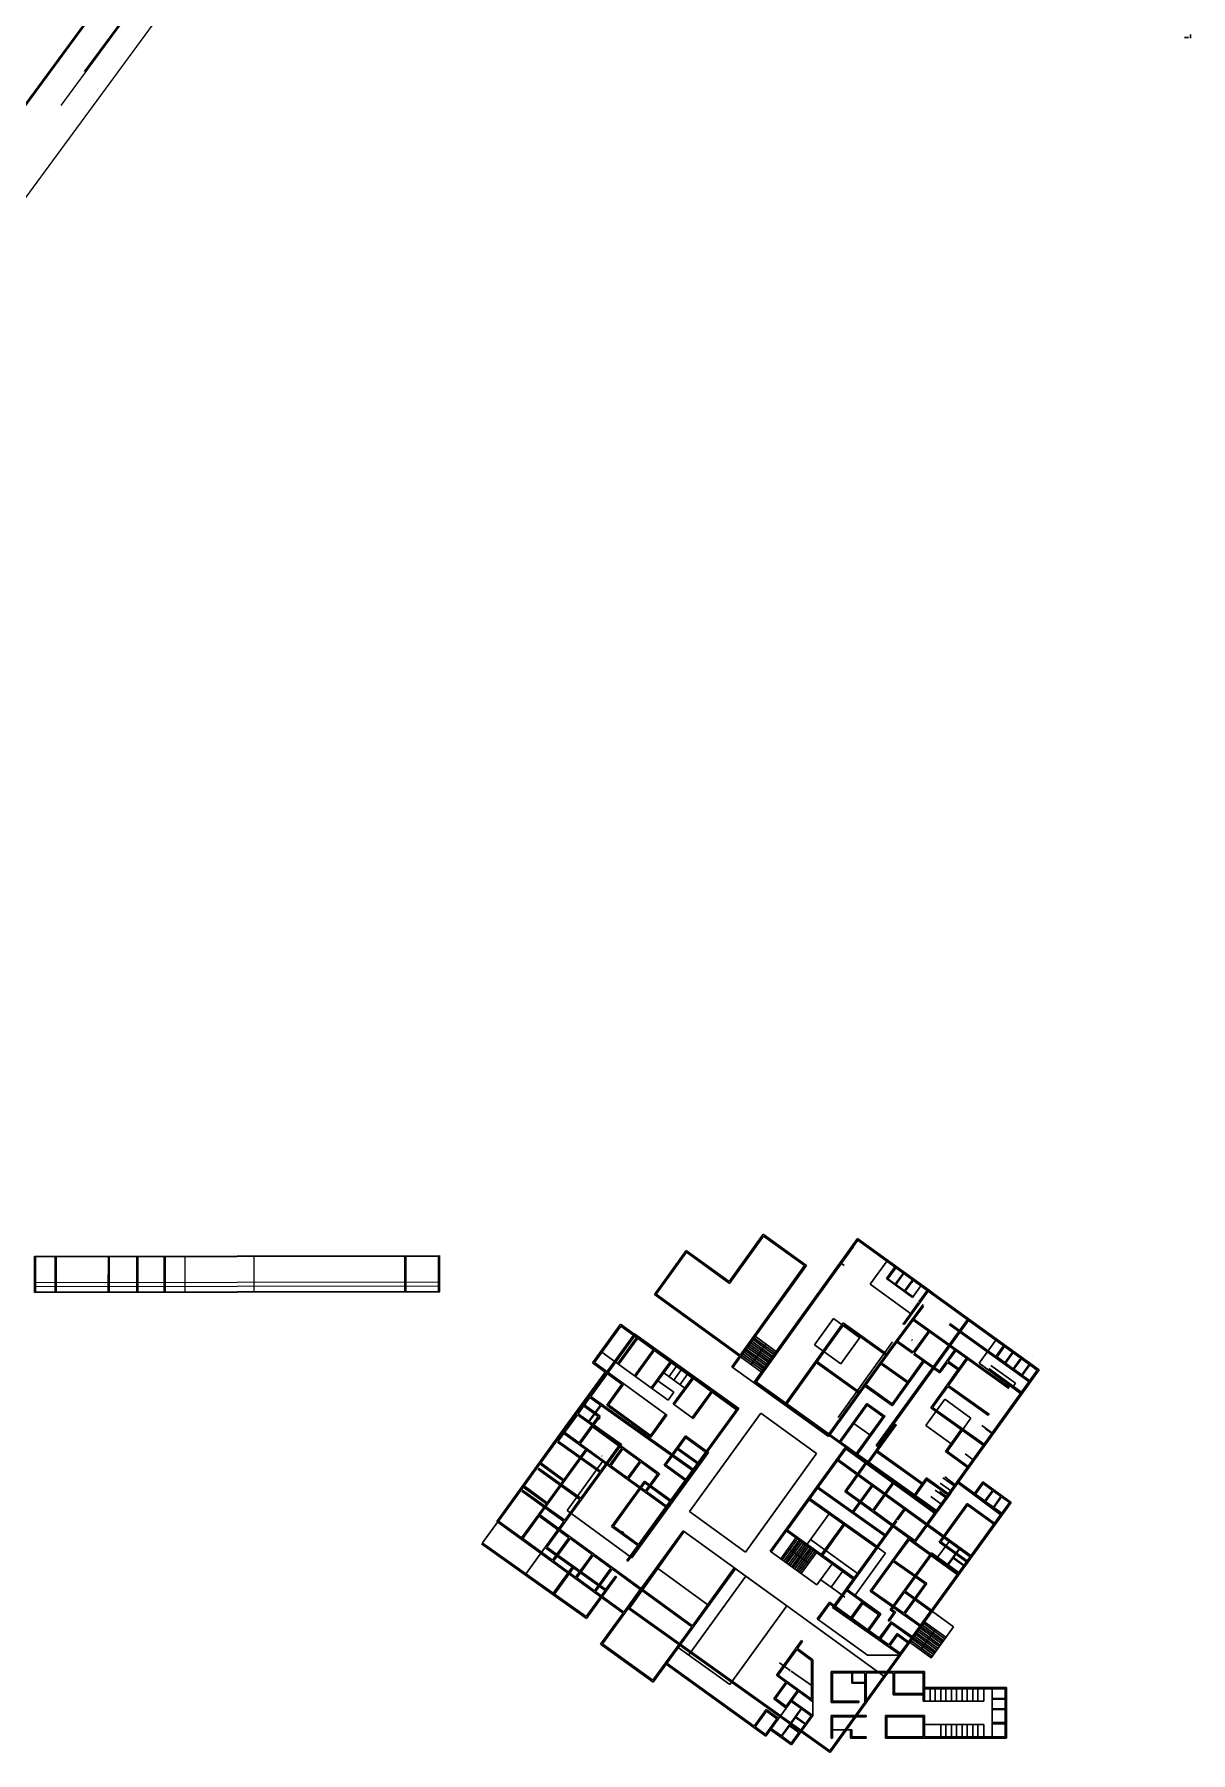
# Model space of a CAD drawing. Header units: metres. Extents: x 141303 to 146299, y 125960 to 127091.
# Drawn here: x 142502 to 142680.3, y 126608.7 to 126873.9 of the extents above; entities that cross this region are included whole.
import ezdxf

# ---------------------------------------------------------------- set-up
doc = ezdxf.new("R2010")
doc.units = ezdxf.units.M
doc.header["$MEASUREMENT"] = 0
doc.layers.add('NVMI_WALL', color=7, linetype='Continuous', lineweight=30)
doc.layers.add('projection lines', color=221, linetype='Continuous')

msp = doc.modelspace()

# ---------------------------------------------------------------- linework, layer by layer
at = {"layer": 'NVMI_WALL'}
for p, q in [((142679.41992, 126873.41907), (142680.01985, 126873.42769)), ((142680.34178, 126873.88662), (142680.34178, 126873.28662)), ((142609.16327, 126681.36926), (142614.41314, 126688.67953)), ((142609.2086, 126681.08952), (142614.45847, 126688.39979)), ((142612.97798, 126665.76618), (142628.96139, 126688.02252)), ((142613.14043, 126665.64952), (142629.12339, 126687.90523)), ((142621.05494, 126683.87042), (142614.41314, 126688.67953)), ((142620.77628, 126683.82526), (142614.45847, 126688.39979)), ((142640.43152, 126679.47044), (142628.84473, 126687.86007)), ((142640.54881, 126679.63243), (142628.96139, 126688.02252)), ((142597.62114, 126679.35483), (142602.52147, 126686.17838)), ((142597.90025, 126679.40062), (142602.56681, 126685.89863)), ((142609.16327, 126681.36926), (142602.52147, 126686.17838)), ((142609.2086, 126681.08952), (142602.56681, 126685.89863)), ((142628.25755, 126686.69957), (142621.86786, 126677.80215)), ((142609.729, 126668.09944), (142621.05494, 126683.87042)), ((142610.85985, 126670.01697), (142620.77628, 126683.82526)), ((142626.27812, 126684.28616), (142626.26425, 126684.29621)), ((142626.8944, 126683.83993), (142626.55374, 126684.0866)), ((142633.52783, 126684.58118), (142630.89415, 126680.94384)), ((142634.74278, 126683.70147), (142633.40454, 126681.85325)), ((142634.88968, 126683.56332), (142633.62518, 126681.81695)), ((142636.09234, 126682.79328), (142634.77998, 126680.9808)), ((142636.17334, 126682.73463), (142634.86097, 126680.92215)), ((142610.85985, 126670.01697), (142597.90025, 126679.40062)), ((142613.2571, 126665.81197), (142624.34017, 126681.24476)), ((142623.40686, 126679.94516), (142623.40181, 126679.94881)), ((142623.46519, 126680.02638), (142623.46046, 126680.02981)), ((142623.46519, 126680.02638), (142623.46046, 126680.02981)), ((142637.13429, 126676.42555), (142630.89415, 126680.94384)), ((142637.45438, 126678.92088), (142633.40454, 126681.85325)), ((142634.77998, 126680.9808), (142633.62518, 126681.81695)), ((142636.21708, 126679.94024), (142634.86097, 126680.92215)), ((142639.87297, 126679.86688), (142636.15188, 126674.72774)), ((142637.49667, 126681.70746), (142636.21708, 126679.94024)), ((142637.57767, 126681.64881), (142636.29808, 126679.88159)), ((142637.51303, 126679.00188), (142636.29808, 126679.88159)), ((142637.4587, 126681.264), (142637.46325, 126681.27032)), ((142638.73901, 126680.68795), (142637.45942, 126678.92072)), ((142639.71098, 126679.98418), (142638.43138, 126678.21695)), ((142656.68795, 126667.69966), (142638.56798, 126680.81977)), ((142656.96661, 126667.74481), (142638.68527, 126680.98176)), ((142610.74318, 126669.85452), (142597.62159, 126679.35546)), ((142621.54023, 126677.34595), (142621.5251, 126677.35691)), ((142621.59857, 126677.42717), (142621.58374, 126677.43791)), ((142622.47354, 126678.64555), (142622.46345, 126678.65286)), ((142622.53188, 126678.72678), (142622.5221, 126678.73386)), ((142633.77241, 126670.69837), (142639.08679, 126677.83481)), ((142633.93282, 126670.57892), (142639.13007, 126677.55807)), ((142638.37274, 126678.13596), (142635.92271, 126674.75227)), ((142588.06904, 126668.81869), (142592.40564, 126674.78929)), ((142588.3484, 126668.86298), (142592.4501, 126674.51018)), ((142592.40564, 126674.78929), (142610.54848, 126661.65263)), ((142592.4501, 126674.51018), (142603.46569, 126666.53414)), ((142592.92748, 126674.16452), (142603.46569, 126666.53414)), ((142615.55163, 126676.49672), (142615.5264, 126676.51499)), ((142615.66893, 126676.65872), (142615.64307, 126676.67744)), ((142617.77692, 126662.48283), (142626.74845, 126674.97537)), ((142617.93936, 126662.36617), (142626.79451, 126674.69664)), ((142622.33019, 126671.58858), (142625.24679, 126675.64984)), ((142629.31243, 126672.70603), (142625.24679, 126675.64984)), ((142633.40633, 126670.21775), (142626.73464, 126674.98524)), ((142633.29005, 126670.05503), (142626.79451, 126674.69664)), ((142631.84977, 126656.05344), (142645.92512, 126675.49269)), ((142632.01176, 126655.93615), (142646.08712, 126675.37539)), ((142652.27776, 126664.84442), (142637.51714, 126675.39214)), ((142652.39456, 126665.00677), (142637.63662, 126675.55258)), ((142655.42445, 126665.91435), (142643.06967, 126674.74289)), ((142655.70397, 126665.96043), (142643.18595, 126674.90561)), ((142571.10626, 126641.0177), (142594.54261, 126673.28473)), ((142587.78244, 126663.63704), (142594.70534, 126673.16844)), ((142591.95104, 126668.71817), (142594.88922, 126672.76344)), ((142592.11286, 126668.60064), (142595.05104, 126672.64591)), ((142610.53645, 126661.60995), (142594.42633, 126673.122)), ((142610.65273, 126661.77267), (142594.54261, 126673.28473)), ((142615.37005, 126669.09705), (142612.13015, 126671.44296)), ((142615.54504, 126669.34072), (142612.31902, 126671.67659)), ((142615.72004, 126669.5844), (142612.49496, 126671.91958)), ((142612.52513, 126668.56427), (142614.80007, 126671.73206)), ((142615.89503, 126669.82807), (142612.6709, 126672.16257)), ((142616.07003, 126670.07175), (142612.84684, 126672.40556)), ((142616.24503, 126670.31543), (142613.02279, 126672.64855)), ((142616.42002, 126670.5591), (142613.19873, 126672.89154)), ((142626.38006, 126668.65619), (142622.33019, 126671.58858)), ((142625.97759, 126660.40684), (142634.34443, 126672.05737)), ((142626.38006, 126668.65619), (142629.29666, 126672.71745)), ((142635.00814, 126672.02291), (142634.91251, 126672.09124)), ((142637.42368, 126670.2968), (142635.00814, 126672.02291)), ((142635.12761, 126672.18335), (142635.02879, 126672.25397)), ((142637.54034, 126670.45925), (142635.12761, 126672.18335)), ((142637.54034, 126670.45925), (142639.99027, 126673.87069)), ((142637.70307, 126670.34297), (142640.153, 126673.75441)), ((142647.69948, 126668.78651), (142650.27372, 126672.34175)), ((142650.2604, 126669.76569), (142651.48867, 126671.46204)), ((142651.5728, 126671.40772), (142655.53206, 126668.52076)), ((142588.06904, 126668.81869), (142590.01088, 126667.40828)), ((142592.87936, 126665.57203), (142588.3484, 126668.86298)), ((142589.52374, 126670.48118), (142599.7184, 126663.07654)), ((142594.54016, 126666.83762), (142597.47834, 126670.88289)), ((142594.70198, 126666.72009), (142597.64016, 126670.76536)), ((142597.12928, 126664.95708), (142600.06746, 126669.00235)), ((142597.12928, 126664.95708), (142600.06746, 126669.00235)), ((142597.2911, 126664.83955), (142600.22928, 126668.88482)), ((142609.57654, 126668.23002), (142610.74318, 126669.85452)), ((142614.14508, 126667.39132), (142610.90518, 126669.73723)), ((142614.32007, 126667.63499), (142611.08743, 126669.97565)), ((142614.49507, 126667.87867), (142611.26337, 126670.21864)), ((142614.67006, 126668.12235), (142611.43931, 126670.46163)), ((142614.84506, 126668.36602), (142611.61525, 126670.70462)), ((142615.02005, 126668.6097), (142611.79119, 126670.94762)), ((142615.19505, 126668.85337), (142611.96714, 126671.19061)), ((142617.77692, 126662.48283), (142622.54857, 126669.12719)), ((142617.93936, 126662.36617), (142622.71129, 126669.01091)), ((142629.10359, 126664.19725), (142622.4319, 126668.96474)), ((142629.22025, 126664.3597), (142622.54857, 126669.12719)), ((142624.43733, 126657.69965), (142633.77037, 126670.69558)), ((142624.59978, 126657.58298), (142633.93282, 126670.57892)), ((142636.92519, 126665.77375), (142632.69436, 126668.79704)), ((142634.16864, 126662.33559), (142639.05092, 126669.13399)), ((142634.33137, 126662.21931), (142639.21365, 126669.01771)), ((142641.65451, 126667.27351), (142637.5864, 126670.18052)), ((142641.77117, 126667.43596), (142637.70307, 126670.34297)), ((142641.49178, 126667.38979), (142644.06353, 126670.97086)), ((142641.65451, 126667.27351), (142642.82114, 126668.89801)), ((142644.61111, 126667.61892), (142642.82114, 126668.89801)), ((142642.9378, 126669.06046), (142644.22598, 126670.8542)), ((142644.72777, 126667.78137), (142642.9378, 126669.06046)), ((142642.97995, 126665.3476), (142646.0132, 126669.57129)), ((142643.94171, 126670.80123), (142644.05838, 126670.96368)), ((142644.10444, 126670.68495), (142644.2211, 126670.8474)), ((142644.56504, 126667.89765), (142645.85047, 126669.68757)), ((142647.69948, 126668.78651), (142654.11105, 126664.11142)), ((142650.2604, 126669.76569), (142654.30046, 126666.81981)), ((142650.48065, 126669.72885), (142651.65067, 126671.34475)), ((142650.48065, 126669.72885), (142652.98549, 126667.90241)), ((142651.69267, 126668.84509), (142652.86562, 126670.46504)), ((142651.77347, 126668.78617), (142652.94642, 126670.40612)), ((142652.98549, 126667.90241), (142654.15844, 126669.52235)), ((142653.06629, 126667.84349), (142654.23924, 126669.46344)), ((142656.01688, 126669.92201), (142656.01982, 126669.92606)), ((142583.30136, 126658.17065), (142590.01088, 126667.40828)), ((142586.6505, 126662.4414), (142590.17652, 126667.296)), ((142592.60382, 126665.53299), (142590.17652, 126667.296)), ((142599.05047, 126667.26183), (142602.29274, 126664.9142)), ((142599.86044, 126666.67535), (142601.03838, 126668.29715)), ((142600.5275, 126662.48887), (142603.46569, 126666.53414)), ((142600.58941, 126666.14753), (142601.76658, 126667.76824)), ((142600.68932, 126662.37133), (142603.62768, 126666.41684)), ((142601.56137, 126665.44376), (142602.7375, 126667.06304)), ((142603.62768, 126666.41684), (142606.38158, 126664.42283)), ((142624.48008, 126657.43883), (142609.57654, 126668.23002)), ((142611.35349, 126666.93281), (142611.35849, 126666.93977)), ((142614.26237, 126667.55331), (142614.26174, 126667.55377)), ((142636.80891, 126665.61103), (142632.57808, 126668.63431)), ((142634.16864, 126662.33559), (142637.99405, 126667.66234)), ((142634.33137, 126662.21931), (142638.1565, 126667.54568)), ((142634.99133, 126666.90984), (142635.108, 126667.07229)), ((142635.15406, 126666.79356), (142635.27072, 126666.95601)), ((142639.65692, 126643.98455), (142656.68795, 126667.69966)), ((142639.81937, 126643.86788), (142656.96706, 126667.74545)), ((142640.25063, 126661.88998), (142644.44838, 126667.7352)), ((142649.1904, 126667.94691), (142654.22771, 126664.27387)), ((142649.54229, 126668.4329), (142653.33994, 126665.66377)), ((142653.06629, 126667.84349), (142654.2783, 126666.95973)), ((142654.2783, 126666.95973), (142655.45126, 126668.57967)), ((142654.30046, 126666.81981), (142655.53225, 126668.52103)), ((142586.78335, 126662.2615), (142587.6649, 126663.47521)), ((142586.78335, 126662.2615), (142587.6649, 126663.47521)), ((142587.61944, 126663.75295), (142587.61781, 126663.75411)), ((142589.29487, 126662.31607), (142587.6649, 126663.47521)), ((142589.29487, 126662.31607), (142587.6649, 126663.47521)), ((142603.59151, 126652.39456), (142587.78244, 126663.63704)), ((142590.25314, 126662.29659), (142592.60382, 126665.53299)), ((142590.5325, 126662.34088), (142592.87936, 126665.57203)), ((142592.87936, 126665.57203), (142599.51398, 126660.75313)), ((142598.16896, 126666.04818), (142600.59887, 126664.28875)), ((142599.7184, 126663.07654), (142600.59887, 126664.28875)), ((142601.40884, 126663.70228), (142601.41303, 126663.69925)), ((142603.44027, 126660.37325), (142606.38158, 126664.42283)), ((142603.60209, 126660.25572), (142606.54357, 126664.30554)), ((142606.54357, 126664.30554), (142610.43119, 126661.49063)), ((142641.01553, 126645.85253), (142613.04344, 126665.84098)), ((142626.18096, 126656.69891), (142613.16034, 126666.00325)), ((142624.59674, 126657.60128), (142613.2571, 126665.81197)), ((142619.21139, 126664.13742), (142619.04867, 126664.2537)), ((142619.21139, 126664.13742), (142619.04867, 126664.2537)), ((142619.32805, 126664.29987), (142619.16533, 126664.41615)), ((142634.36703, 126662.19383), (142630.10054, 126665.2426)), ((142634.48331, 126662.35655), (142630.2172, 126665.40505)), ((142632.01176, 126655.93615), (142638.20939, 126664.4956)), ((142632.5414, 126663.4984), (142632.65807, 126663.66085)), ((142632.80321, 126663.52008), (142632.82079, 126663.54456)), ((142640.53002, 126661.93615), (142642.86329, 126665.18515)), ((142649.17874, 126660.67222), (142642.86329, 126665.18515)), ((142649.29502, 126660.83494), (142642.97995, 126665.3476)), ((142649.10863, 126657.12056), (142655.42445, 126665.91435)), ((142649.27107, 126657.00389), (142655.70397, 126665.96043)), ((142652.98806, 126665.17779), (142653.33994, 126665.66377)), ((142582.78699, 126656.75934), (142585.72549, 126660.80504)), ((142582.78699, 126656.75934), (142585.72549, 126660.80504)), ((142583.58088, 126658.21517), (142586.53297, 126662.27958)), ((142592.24537, 126656.16849), (142585.72549, 126660.80504)), ((142585.84303, 126660.96687), (142586.72458, 126662.18058)), ((142585.84303, 126660.96687), (142586.72458, 126662.18058)), ((142592.5259, 126656.21441), (142585.84303, 126660.96687)), ((142588.96027, 126660.51657), (142586.53297, 126662.27958)), ((142589.22735, 126660.56977), (142586.6505, 126662.4414)), ((142588.43605, 126660.96349), (142586.72458, 126662.18058)), ((142588.49482, 126661.0444), (142586.78335, 126662.2615)), ((142587.473, 126659.80773), (142589.29487, 126662.31607)), ((142587.5545, 126659.74978), (142589.37637, 126662.25811)), ((142603.4756, 126652.23157), (142589.37637, 126662.25811)), ((142597.04959, 126657.36016), (142590.25314, 126662.29659)), ((142597.16712, 126657.52198), (142590.5325, 126662.34088)), ((142593.53017, 126638.19843), (142610.65273, 126661.77267)), ((142595.15749, 126640.77924), (142610.49, 126661.88896)), ((142596.88777, 126657.4777), (142599.35216, 126660.87066)), ((142600.5275, 126662.48887), (142603.60209, 126660.25572)), ((142603.04365, 126645.87379), (142614.05614, 126661.03571)), ((142610.54848, 126661.65263), (142610.43119, 126661.49063)), ((142622.61346, 126654.83963), (142614.05614, 126661.03571)), ((142626.18096, 126656.69891), (142630.3987, 126662.57196)), ((142626.34369, 126656.58263), (142630.56115, 126662.4553)), ((142633.20423, 126660.56659), (142630.39842, 126662.57158)), ((142633.08795, 126660.40387), (142630.44449, 126662.29285)), ((142639.48174, 126659.16967), (142642.39834, 126663.23093)), ((142648.36802, 126656.08942), (142640.25063, 126661.88998)), ((142644.95082, 126658.5313), (142640.25063, 126661.88998)), ((142648.48469, 126656.25186), (142640.53002, 126661.93615)), ((142646.44821, 126660.29855), (142642.39834, 126663.23093)), ((142573.29517, 126644.35127), (142583.30136, 126658.17065)), ((142583.30136, 126658.17065), (142599.66274, 126646.32388)), ((142583.58088, 126658.21517), (142586.01079, 126656.45575)), ((142586.01079, 126656.45575), (142588.96027, 126660.51657)), ((142586.17279, 126656.33846), (142588.05333, 126658.92758)), ((142588.05333, 126658.92758), (142592.58916, 126655.64333)), ((142588.17063, 126659.08958), (142598.37648, 126651.69983)), ((142588.17087, 126659.0894), (142589.22837, 126660.54536)), ((142589.05034, 126660.30453), (142589.24428, 126660.1641)), ((142597.04959, 126657.36016), (142599.51398, 126660.75313)), ((142621.67266, 126659.70122), (142621.68083, 126659.7126)), ((142622.89103, 126658.82624), (142622.8958, 126658.83289)), ((142622.97225, 126658.76791), (142622.97679, 126658.77424)), ((142631.05305, 126657.55621), (142628.40288, 126659.44998)), ((142628.66101, 126654.66641), (142632.99789, 126660.70535)), ((142628.82346, 126654.54974), (142633.16034, 126660.58869)), ((142630.44795, 126653.38311), (142634.78483, 126659.42206)), ((142630.6104, 126653.26645), (142634.94728, 126659.3054)), ((142643.53162, 126656.23728), (142639.48174, 126659.16967)), ((142640.98427, 126645.48866), (142650.49606, 126658.73349)), ((142642.5007, 126655.11999), (142645.06749, 126658.69374)), ((142642.66342, 126655.00371), (142645.23021, 126658.57746)), ((142643.53162, 126656.23728), (142646.44821, 126660.29855)), ((142648.15385, 126659.14987), (142649.75226, 126657.98436)), ((142649.73542, 126657.91838), (142648.65494, 126658.70073)), ((142580.08061, 126653.3815), (142583.46335, 126658.05335)), ((142581.00699, 126640.35524), (142592.5259, 126656.21441)), ((142589.18933, 126651.96096), (142582.66945, 126656.59751)), ((142589.30687, 126652.12279), (142582.78699, 126656.75934)), ((142584.37176, 126657.3956), (142584.40006, 126657.43455)), ((142586.17279, 126656.33846), (142590.70862, 126653.05421)), ((142589.30687, 126652.12279), (142592.24537, 126656.16849)), ((142590.70862, 126653.05421), (142592.58934, 126655.64357)), ((142590.87061, 126652.93691), (142592.75116, 126655.52604)), ((142592.75116, 126655.52604), (142595.34306, 126653.64932)), ((142599.096, 126653.03078), (142602.38695, 126657.56175)), ((142599.37552, 126653.07531), (142601.66744, 126656.2308)), ((142601.13494, 126655.50521), (142604.37279, 126653.16079)), ((142601.25224, 126655.66721), (142604.49008, 126653.32279)), ((142601.66744, 126656.2308), (142602.54895, 126657.44445)), ((142602.26942, 126657.39993), (142605.66303, 126654.94272)), ((142602.38695, 126657.56175), (142605.95082, 126654.98126)), ((142619.6409, 126645.51004), (142627.08911, 126655.79664)), ((142619.80289, 126645.39274), (142627.13381, 126655.51735)), ((142624.10939, 126657.95127), (142624.11076, 126657.95317)), ((142624.48008, 126657.43883), (142624.59674, 126657.60128)), ((142626.06182, 126656.53302), (142626.0643, 126656.53646)), ((142626.22427, 126656.41635), (142626.22702, 126656.42018)), ((142627.15731, 126656.00123), (142626.34369, 126656.58263)), ((142626.87407, 126655.9497), (142626.87792, 126655.95506)), ((142640.82166, 126645.6064), (142626.97181, 126655.63464)), ((142627.02849, 126655.84047), (142627.03181, 126655.84509)), ((142627.03652, 126655.83304), (142627.04064, 126655.83878)), ((142627.03652, 126655.83304), (142627.04064, 126655.83878)), ((142640.93832, 126645.76885), (142627.08911, 126655.79664)), ((142631.22541, 126653.09422), (142627.15731, 126656.00123)), ((142627.19897, 126655.71637), (142627.20337, 126655.7225)), ((142630.1139, 126656.34664), (142630.11007, 126656.34938)), ((142630.23057, 126656.50909), (142630.22635, 126656.51211)), ((142632.01176, 126655.93615), (142631.84977, 126656.05344)), ((142632.48719, 126655.87981), (142632.48143, 126655.88392)), ((142632.60385, 126656.04226), (142632.59771, 126656.04664)), ((142639.82247, 126643.84858), (142649.38774, 126657.16633)), ((142641.13221, 126646.01497), (142649.2253, 126657.283)), ((142577.50012, 126649.81764), (142579.96331, 126653.21951)), ((142579.9438, 126645.34348), (142587.20535, 126655.34115)), ((142583.53364, 126650.62629), (142579.96331, 126653.21951)), ((142583.65118, 126650.78811), (142580.08061, 126653.3815)), ((142583.65118, 126650.78811), (142587.04353, 126655.45868)), ((142584.13411, 126646.00777), (142589.63266, 126653.57814)), ((142587.93367, 126654.81242), (142587.9601, 126654.8488)), ((142589.48354, 126654.43098), (142589.50997, 126654.46736)), ((142590.87061, 126652.93691), (142593.46251, 126651.06019)), ((142593.46251, 126651.06019), (142595.34323, 126653.64956)), ((142593.62451, 126650.9429), (142595.50505, 126653.53202)), ((142594.14953, 126638.73332), (142605.95082, 126654.98126)), ((142595.50505, 126653.53202), (142598.09696, 126651.65531)), ((142599.096, 126653.03078), (142602.49607, 126650.56889)), ((142599.37552, 126653.07531), (142602.61337, 126650.73089)), ((142599.61828, 126646.60299), (142605.78883, 126655.09856)), ((142611.68251, 126639.61867), (142622.61346, 126654.83963)), ((142617.80771, 126642.95575), (142625.80382, 126653.99905)), ((142617.96971, 126642.83846), (142625.96581, 126653.88175)), ((142625.84548, 126653.73806), (142625.68348, 126653.85535)), ((142625.68652, 126653.83705), (142646.31483, 126638.90074)), ((142625.96277, 126653.90005), (142625.80078, 126654.01735)), ((142625.80382, 126653.99905), (142646.43212, 126639.06273)), ((142626.97, 126648.97306), (142630.13505, 126653.34425)), ((142627.13199, 126648.85576), (142630.29704, 126653.22695)), ((142628.66101, 126654.66641), (142628.78455, 126654.83843)), ((142628.82346, 126654.54974), (142628.94727, 126654.72215)), ((142638.05982, 126648.21045), (142628.94727, 126654.72215)), ((142641.13221, 126646.01497), (142630.73724, 126653.44306)), ((142638.88172, 126650.08129), (142631.90387, 126655.06756)), ((142638.9984, 126650.24373), (142632.02053, 126655.23001)), ((142636.08863, 126652.323), (142632.02053, 126655.23001)), ((142645.92614, 126652.67222), (142642.5007, 126655.11999)), ((142646.04242, 126652.83494), (142642.61737, 126655.28244)), ((142646.80305, 126653.86854), (142645.56419, 126654.76556)), ((142586.13329, 126647.75342), (142579.61341, 126652.38998)), ((142586.25083, 126647.91525), (142579.73095, 126652.5518)), ((142581.06543, 126647.22806), (142583.53364, 126650.62629)), ((142586.25083, 126647.91525), (142589.18933, 126651.96096)), ((142591.4995, 126652.23463), (142591.52014, 126652.26305)), ((142591.4995, 126652.23463), (142591.52014, 126652.26305)), ((142593.47898, 126646.97646), (142596.09859, 126650.58312)), ((142593.62451, 126650.9429), (142596.21641, 126649.06618)), ((142593.6408, 126646.85893), (142596.26003, 126650.46506)), ((142596.09859, 126650.58312), (142600.17019, 126647.60579)), ((142596.14634, 126650.30043), (142600.05214, 126647.44435)), ((142596.21641, 126649.06618), (142598.09696, 126651.65531)), ((142596.3784, 126648.94889), (142598.37648, 126651.69983)), ((142623.96876, 126651.14616), (142623.80677, 126651.26345)), ((142624.39628, 126652.05512), (142624.55828, 126651.93783)), ((142624.51358, 126652.21712), (142624.67557, 126652.09982)), ((142629.00871, 126651.44766), (142628.84672, 126651.56496)), ((142629.126, 126651.60965), (142628.96401, 126651.72695)), ((142631.29913, 126646.08539), (142634.34688, 126650.29459)), ((142633.53188, 126650.8847), (142633.64855, 126651.04715)), ((142633.53188, 126650.8847), (142633.64855, 126651.04715)), ((142634.67163, 126650.34988), (142634.68867, 126650.37361)), ((142638.05982, 126648.21045), (142634.80534, 126650.53606)), ((142634.83408, 126650.23321), (142634.8514, 126650.25733)), ((142637.72091, 126648.46508), (142639.58176, 126651.05595)), ((142637.76105, 126648.17813), (142639.74448, 126650.93967)), ((142637.88335, 126648.34841), (142639.74448, 126650.93967)), ((142638.9984, 126650.24373), (142639.58176, 126651.05595)), ((142642.8764, 126648.45583), (142639.46508, 126650.8935)), ((142639.58104, 126643.94603), (142644.372, 126650.56409)), ((142642.99268, 126648.61855), (142639.58176, 126651.05595)), ((142641.70756, 126650.23656), (142643.27137, 126649.09628)), ((142643.87069, 126649.8187), (142642.13769, 126651.07351)), ((142643.87069, 126649.8187), (142642.13769, 126651.07351)), ((142642.41079, 126651.20892), (142643.97837, 126650.06589)), ((142644.25246, 126650.40374), (142651.15265, 126645.25945)), ((142644.372, 126650.56409), (142651.27219, 126645.4198)), ((142651.14648, 126645.54164), (142644.48581, 126650.36443)), ((142648.61323, 126647.49935), (142644.54414, 126650.44565)), ((142646.93464, 126648.5913), (142648.28353, 126650.45423)), ((142652.65736, 126647.28727), (142648.28353, 126650.45423)), ((142573.57429, 126644.39573), (142577.38283, 126649.65564)), ((142583.66495, 126644.35503), (142577.14508, 126648.99158)), ((142583.78249, 126644.51686), (142577.26262, 126649.15341)), ((142580.9479, 126647.06624), (142577.38283, 126649.65564)), ((142581.06543, 126647.22806), (142577.50012, 126649.81764)), ((142583.78249, 126644.51686), (142586.13329, 126647.75342)), ((142595.22536, 126649.53685), (142595.242, 126649.55977)), ((142596.3784, 126648.94889), (142599.61852, 126646.60282)), ((142631.79988, 126640.3699), (142621.48969, 126647.69986)), ((142631.91576, 126640.53291), (142621.60699, 126647.86186)), ((142633.07463, 126642.16295), (142622.77998, 126649.48186)), ((142633.19052, 126642.32595), (142622.89587, 126649.64486)), ((142637.81923, 126641.11747), (142626.97, 126648.97306)), ((142631.29913, 126646.08539), (142627.24929, 126649.01775)), ((142628.07781, 126645.7154), (142631.11331, 126649.90768)), ((142628.24082, 126645.59951), (142631.27531, 126649.79039)), ((142631.11331, 126649.90768), (142631.23061, 126650.06968)), ((142631.27531, 126649.79039), (142631.3926, 126649.95238)), ((142631.46113, 126645.96809), (142634.50888, 126650.17729)), ((142633.22055, 126648.398), (142633.05855, 126648.51529)), ((142633.33784, 126648.55999), (142633.17585, 126648.67729)), ((142637.58176, 126647.95231), (142637.69842, 126648.11476)), ((142637.58176, 126647.95231), (142637.69842, 126648.11476)), ((142637.72091, 126648.46508), (142638.88172, 126650.08129)), ((142637.81923, 126641.11747), (142643.33016, 126648.72853)), ((142637.92061, 126648.01661), (142637.94316, 126648.048)), ((142638.08306, 126647.89995), (142638.10588, 126647.93172)), ((142641.13221, 126646.01497), (142638.22254, 126648.09417)), ((142640.24393, 126648.20977), (142641.80081, 126647.07454)), ((142640.94716, 126649.18213), (142642.50782, 126648.04415)), ((142641.13221, 126646.01497), (142642.29893, 126647.6394)), ((142642.69774, 126648.19876), (142641.62334, 126648.9767)), ((142646.93464, 126648.5913), (142647.05031, 126648.75105)), ((142651.14648, 126645.54164), (142646.93464, 126648.5913)), ((142647.15529, 126648.555), (142648.32823, 126650.17494)), ((142647.86787, 126647.8796), (142647.78745, 126647.7683)), ((142649.78617, 126649.11929), (142648.32823, 126650.17494)), ((142648.61323, 126647.49935), (142649.78617, 126649.11929)), ((142648.69423, 126647.4407), (142649.86717, 126649.06064)), ((142651.08212, 126648.18093), (142649.86717, 126649.06064)), ((142649.90918, 126646.56099), (142651.08212, 126648.18093)), ((142649.99018, 126646.50235), (142651.16312, 126648.12228)), ((142652.37807, 126647.24257), (142651.16312, 126648.12228)), ((142577.13159, 126641.81197), (142580.9479, 126647.06624)), ((142577.29341, 126641.69444), (142579.9438, 126645.34348)), ((142579.82627, 126645.18166), (142580.8781, 126644.41769)), ((142579.82627, 126645.18166), (142584.43814, 126641.83194)), ((142579.9438, 126645.34348), (142595.55944, 126634.00145)), ((142584.13411, 126646.00777), (142594.14953, 126638.73332)), ((142591.00915, 126643.57601), (142593.47898, 126646.97646)), ((142591.29012, 126643.62253), (142593.6408, 126646.85893)), ((142598.14125, 126647.42555), (142598.15477, 126647.44416)), ((142598.43226, 126644.86284), (142598.39166, 126644.89171)), ((142598.43226, 126644.86284), (142598.39166, 126644.89171)), ((142598.54817, 126645.02583), (142598.5092, 126645.05354)), ((142598.54817, 126645.02583), (142598.5092, 126645.05354)), ((142611.68251, 126639.61867), (142603.04365, 126645.87379)), ((142619.80289, 126645.39274), (142619.6409, 126645.51004)), ((142621.18, 126640.81523), (142624.69884, 126645.67505)), ((142651.11008, 126645.53693), (142624.66294, 126608.93462)), ((142633.28451, 126639.45843), (142624.69884, 126645.67505)), ((142651.27219, 126645.4198), (142624.70851, 126608.65619)), ((142628.43917, 126635.64279), (142636.25241, 126646.43355)), ((142634.701, 126643.6222), (142631.46113, 126645.96809)), ((142635.12417, 126644.53432), (142636.41441, 126646.31625)), ((142635.58937, 126623.71494), (142652.65736, 126647.28727)), ((142639.66047, 126643.96587), (142641.01553, 126645.85253)), ((142641.53746, 126641.13734), (142645.70142, 126646.88812)), ((142641.53746, 126641.13734), (142644.58712, 126645.34918)), ((142641.53746, 126641.13734), (142644.58712, 126645.34918)), ((142641.81675, 126641.18204), (142645.92206, 126646.85182)), ((142645.70142, 126646.88812), (142645.88226, 126647.13786)), ((142645.70142, 126646.88812), (142645.88226, 126647.13786)), ((142650.0892, 126644.08145), (142645.87736, 126647.13111)), ((142649.97191, 126643.91945), (142645.92206, 126646.85182)), ((142649.90918, 126646.56099), (142648.69423, 126647.4407)), ((142649.48897, 126646.70826), (142649.39107, 126646.57276)), ((142651.20513, 126645.62264), (142649.99018, 126646.50235)), ((142650.0892, 126644.08145), (142651.14648, 126645.54164)), ((142651.20513, 126645.62264), (142652.37807, 126647.24257)), ((142573.29517, 126644.35127), (142592.79151, 126630.19059)), ((142573.57429, 126644.39573), (142578.34524, 126640.93047)), ((142577.81267, 126636.29764), (142583.66495, 126644.35503)), ((142582.47624, 126642.37809), (142582.45584, 126642.3926)), ((142583.35779, 126643.5918), (142583.32515, 126643.61502)), ((142591.00915, 126643.57601), (142595.03995, 126640.61742)), ((142591.28413, 126643.62226), (142595.16421, 126640.77431)), ((142592.58468, 126642.68225), (142592.70222, 126642.84407)), ((142592.7465, 126642.56472), (142592.86404, 126642.72654)), ((142602.0301, 126642.88773), (142593.64279, 126631.11038)), ((142602.19301, 126642.77171), (142593.8057, 126630.99436)), ((142595.55944, 126634.00145), (142602.02706, 126642.90603)), ((142595.72126, 126633.88392), (142602.18906, 126642.78874)), ((142618.03224, 126631.31718), (142602.02706, 126642.90603)), ((142602.0301, 126642.88773), (142618.03528, 126631.29888)), ((142615.47649, 126639.75863), (142617.93967, 126643.16049)), ((142615.47694, 126639.75926), (142617.94013, 126643.16113)), ((142615.63893, 126639.64196), (142618.62995, 126643.7728)), ((142628.32187, 126635.48079), (142617.71417, 126643.02226)), ((142617.82283, 126642.99913), (142618.46795, 126643.8901)), ((142628.2714, 126635.43365), (142617.82283, 126642.99913)), ((142628.43917, 126635.64279), (142617.83006, 126643.18526)), ((142628.55069, 126635.47835), (142617.94013, 126643.16113)), ((142618.62995, 126643.7728), (142618.46795, 126643.8901)), ((142623.41736, 126639.27892), (142626.90482, 126644.0954)), ((142623.57935, 126639.16163), (142627.06783, 126643.97951)), ((142625.38368, 126631.08189), (142635.00687, 126644.37232)), ((142637.79092, 126641.38489), (142634.701, 126643.6222)), ((142637.79092, 126641.38489), (142639.54087, 126643.82165)), ((142639.65817, 126643.98364), (142639.65692, 126643.98455)), ((142639.73506, 126644.15879), (142639.93914, 126644.01102)), ((142645.86659, 126638.24967), (142649.97191, 126643.91945)), ((142645.86659, 126638.24967), (142649.97191, 126643.91945)), ((142587.12424, 126629.37879), (142570.92814, 126640.8965)), ((142587.07878, 126629.65653), (142571.04405, 126641.05949)), ((142577.29341, 126641.69444), (142581.90528, 126638.34472)), ((142590.01728, 126633.70224), (142580.88945, 126640.19341)), ((142590.29782, 126633.74815), (142581.00699, 126640.35524)), ((142581.90528, 126638.34472), (142584.43814, 126641.83194)), ((142582.0671, 126638.22719), (142584.59996, 126641.71441)), ((142584.59996, 126641.71441), (142587.99818, 126639.24619)), ((142593.36717, 126638.31434), (142595.03995, 126640.61742)), ((142622.68566, 126634.53965), (142615.47694, 126639.75926)), ((142617.09688, 126638.58631), (142619.44277, 126641.82619)), ((142617.33987, 126638.41037), (142619.68576, 126641.65025)), ((142617.58286, 126638.23443), (142619.92875, 126641.4743)), ((142617.82585, 126638.05849), (142620.17174, 126641.29836)), ((142617.82585, 126638.05849), (142620.17174, 126641.29836)), ((142618.06884, 126637.88254), (142620.41473, 126641.12242)), ((142618.06884, 126637.88254), (142620.41473, 126641.12242)), ((142621.4287, 126637.919), (142618.26982, 126640.20625)), ((142618.31183, 126637.7066), (142620.65772, 126640.94648)), ((142618.31183, 126637.7066), (142620.65772, 126640.94648)), ((142618.55482, 126637.53066), (142620.90071, 126640.77054)), ((142618.79781, 126637.35472), (142621.1437, 126640.59459)), ((142619.0408, 126637.17878), (142621.38669, 126640.41865)), ((142619.28379, 126637.00284), (142621.62968, 126640.24271)), ((142619.52678, 126636.82689), (142621.87268, 126640.06677)), ((142619.76977, 126636.65095), (142622.11567, 126639.89083)), ((142620.01276, 126636.47501), (142622.35866, 126639.71488)), ((142629.07851, 126636.20732), (142621.70783, 126641.54421)), ((142630.88957, 126633.57066), (142636.8503, 126641.80294)), ((142634.57252, 126638.3161), (142636.895, 126641.52365)), ((142636.8503, 126641.80294), (142642.73992, 126637.53845)), ((142636.895, 126641.52365), (142644.32082, 126636.14685)), ((142643.07511, 126641.24652), (142641.20098, 126638.65275)), ((142645.7493, 126638.08768), (142641.53746, 126641.13734)), ((142645.86659, 126638.24967), (142641.81675, 126641.18204)), ((142644.61405, 126640.13222), (142642.73992, 126637.53845)), ((142644.69505, 126640.07357), (142642.82091, 126637.4798)), ((142645.86659, 126638.24967), (142648.68167, 126642.13752)), ((142645.86659, 126638.24967), (142648.68167, 126642.13752)), ((142582.01355, 126633.25862), (142584.95205, 126637.30433)), ((142582.0671, 126638.22719), (142585.46532, 126635.75897)), ((142582.17655, 126633.14271), (142585.11505, 126637.18842)), ((142585.46532, 126635.75897), (142587.99818, 126639.24619)), ((142585.62714, 126635.64144), (142588.16, 126639.12866)), ((142588.16, 126639.12866), (142590.91094, 126637.13058)), ((142588.37809, 126633.64336), (142590.91094, 126637.13058)), ((142588.53991, 126633.52582), (142591.07276, 126637.01305)), ((142591.07276, 126637.01305), (142595.44191, 126633.83963)), ((142593.53017, 126638.19843), (142593.36717, 126638.31434)), ((142597.40838, 126619.54446), (142610.12021, 126637.04603)), ((142598.07159, 126637.11984), (142605.83242, 126631.48296)), ((142606.49179, 126632.39077), (142609.93255, 126637.18191)), ((142618.03224, 126631.31718), (142609.93255, 126637.18191)), ((142618.03224, 126631.31718), (142609.93255, 126637.18191)), ((142618.03224, 126631.31718), (142609.93255, 126637.18191)), ((142620.25575, 126636.29907), (142622.60165, 126639.53894)), ((142622.68566, 126634.53965), (142625.03155, 126637.77952)), ((142628.59272, 126632.97868), (142633.28451, 126639.45843)), ((142631.1706, 126633.61777), (142634.45521, 126638.15409)), ((142633.97196, 126630.68874), (142640.36452, 126639.5174)), ((142633.97196, 126630.68874), (142640.36452, 126639.5174)), ((142633.97196, 126630.68874), (142640.36452, 126639.5174)), ((142639.367, 126634.70703), (142634.45521, 126638.15409)), ((142639.64803, 126634.75414), (142634.57252, 126638.3161)), ((142636.3039, 126633.56833), (142640.40922, 126639.23811)), ((142644.57635, 126636.46774), (142640.36452, 126639.5174)), ((142644.45906, 126636.30575), (142640.40922, 126639.23811)), ((142642.62278, 126637.37634), (142642.62272, 126637.37626)), ((142642.82091, 126637.4798), (142644.43811, 126636.30884)), ((142643.69941, 126638.69563), (142645.31782, 126637.52379)), ((142643.75798, 126638.77669), (142645.37647, 126637.60479)), ((142644.57635, 126636.46774), (142645.7493, 126638.08768)), ((142644.57635, 126636.46774), (142645.7493, 126638.08768)), ((142644.57635, 126636.46774), (142645.7493, 126638.08768)), ((142646.54925, 126639.22484), (142646.54942, 126639.22473)), ((142585.62714, 126635.64144), (142588.37809, 126633.64336)), ((142587.12424, 126629.37879), (142591.76707, 126635.77101)), ((142590.13482, 126633.86407), (142591.60407, 126635.88692)), ((142591.76707, 126635.77101), (142591.60407, 126635.88692)), ((142602.92509, 126623.73656), (142611.73841, 126635.87069)), ((142608.18259, 126634.74515), (142608.17313, 126634.752)), ((142626.51198, 126633.00374), (142623.27213, 126635.34962)), ((142624.89204, 126634.17669), (142626.65146, 126636.6066)), ((142625.10265, 126631.03478), (142628.32187, 126635.48079)), ((142625.33903, 126631.38381), (142628.2714, 126635.43365)), ((142627.37774, 126633.85841), (142628.55069, 126635.47835)), ((142636.08239, 126630.17071), (142639.367, 126634.70703)), ((142636.24612, 126630.05581), (142639.64803, 126634.75414)), ((142640.35375, 126630.63597), (142644.45906, 126636.30575)), ((142640.35375, 126630.63597), (142644.45906, 126636.30575)), ((142640.35375, 126630.63597), (142644.45906, 126636.30575)), ((142587.07878, 126629.65653), (142590.01728, 126633.70224)), ((142588.53991, 126633.52582), (142592.90905, 126630.35241)), ((142589.60327, 126625.4607), (142595.60373, 126633.7221)), ((142592.90905, 126630.35241), (142595.44191, 126633.83963)), ((142595.60373, 126633.7221), (142603.36455, 126628.08521)), ((142595.72126, 126633.88392), (142603.48209, 126628.24703)), ((142603.48209, 126628.24703), (142606.49179, 126632.39077)), ((142608.77873, 126633.05635), (142608.77394, 126633.05982)), ((142622.7502, 126629.30753), (142624.62691, 126631.89943)), ((142622.91219, 126629.19024), (142624.67161, 126631.62015)), ((142625.33903, 126631.38381), (142624.62691, 126631.89943)), ((142635.58937, 126623.71494), (142624.67161, 126631.62015)), ((142625.50103, 126631.26651), (142627.26045, 126633.69642)), ((142626.9746, 126632.66877), (142625.79986, 126633.51937)), ((142627.1433, 126633.51206), (142627.10703, 126633.53751)), ((142627.2606, 126633.67407), (142627.22192, 126633.70122)), ((142629.69038, 126631.93698), (142627.26045, 126633.69642)), ((142632.56157, 126630.10496), (142627.37774, 126633.85841)), ((142627.83958, 126629.35836), (142629.7165, 126631.95054)), ((142627.93096, 126629.50707), (142629.69038, 126631.93698)), ((142628.0033, 126629.24346), (142629.76291, 126631.67363)), ((142628.09296, 126629.38978), (142629.85238, 126631.81968)), ((142632.49984, 126629.99721), (142629.7165, 126631.95054)), ((142632.38253, 126629.8352), (142629.76291, 126631.67363)), ((142632.44427, 126629.94297), (142629.85238, 126631.81968)), ((142638.56946, 126628.18096), (142630.88957, 126633.57066)), ((142636.08239, 126630.17071), (142631.1706, 126633.61777)), ((142634.25125, 126630.73344), (142636.18661, 126633.40634)), ((142640.23645, 126630.47397), (142636.18661, 126633.40634)), ((142640.35375, 126630.63597), (142636.3039, 126633.56833)), ((142589.32391, 126625.41641), (142592.79151, 126630.19059)), ((142624.70851, 126608.65619), (142593.52648, 126630.94768)), ((142624.66294, 126608.93462), (142593.64279, 126631.11038)), ((142605.22871, 126630.68551), (142605.24475, 126630.67385)), ((142609.23514, 126619.16765), (142618.03224, 126631.31718)), ((142618.03528, 126631.29888), (142632.99547, 126620.46667)), ((142630.47404, 126623.71494), (142622.7502, 126629.30753)), ((142635.57028, 126623.68867), (142625.10265, 126631.03478)), ((142627.83958, 126629.35836), (142625.38368, 126631.08189)), ((142627.93096, 126629.50707), (142625.50103, 126631.26651)), ((142630.4592, 126627.51993), (142628.0033, 126629.24346)), ((142630.52286, 126627.63036), (142628.09296, 126629.38978)), ((142630.4592, 126627.51993), (142632.21881, 126629.9501)), ((142630.52286, 126627.63036), (142632.28228, 126630.06026)), ((142630.62292, 126627.40503), (142632.49984, 126629.99721)), ((142630.68486, 126627.51306), (142632.56157, 126630.10496)), ((142633.65923, 126629.06326), (142634.53894, 126630.27821)), ((142633.82122, 126628.94597), (142633.65923, 126629.06326)), ((142633.82122, 126628.94597), (142634.81215, 126630.31452)), ((142634.53894, 126630.27821), (142633.97196, 126630.68874)), ((142634.8511, 126630.29911), (142634.25125, 126630.73344)), ((142634.25441, 126629.0102), (142634.25199, 126629.0119)), ((142638.68435, 126628.34467), (142636.24612, 126630.05581)), ((142636.83491, 126625.77616), (142640.23645, 126630.47397)), ((142636.83491, 126625.77616), (142640.23645, 126630.47397)), ((142636.83491, 126625.77616), (142640.23645, 126630.47397)), ((142643.76253, 126628.09222), (142640.52266, 126630.43811)), ((142597.36409, 126619.82382), (142603.36455, 126628.08521)), ((142633.76274, 126625.28447), (142630.68486, 126627.51306)), ((142632.26019, 126626.25601), (142634.1371, 126628.84819)), ((142632.42391, 126626.14111), (142634.18352, 126628.57128)), ((142633.76274, 126625.28447), (142635.05298, 126627.0664)), ((142633.92473, 126625.16717), (142635.09768, 126626.78711)), ((142634.30083, 126628.73329), (142634.1371, 126628.84819)), ((142637.28087, 126626.39758), (142634.18352, 126628.57128)), ((142637.39801, 126626.55971), (142634.30083, 126628.73329)), ((142636.83491, 126625.77616), (142635.05298, 126627.0664)), ((142636.71761, 126625.61416), (142635.09768, 126626.78711)), ((142640.83017, 126624.04238), (142637.59029, 126626.38827)), ((142641.00611, 126624.28537), (142637.76623, 126626.63126)), ((142641.18205, 126624.52836), (142637.94217, 126626.87425)), ((142641.35799, 126624.77135), (142638.11812, 126627.11724)), ((142641.53393, 126625.01434), (142638.29406, 126627.36023)), ((142641.70988, 126625.25733), (142638.47, 126627.60322)), ((142641.88582, 126625.50032), (142638.64594, 126627.84622)), ((142638.6824, 126624.48635), (142640.96965, 126627.64523)), ((142642.06176, 126625.74331), (142638.82188, 126628.08921)), ((142642.2377, 126625.9863), (142638.99783, 126628.3322)), ((142642.41364, 126626.22929), (142639.17377, 126628.57519)), ((142642.58958, 126626.47228), (142639.34971, 126628.81818)), ((142640.30234, 126623.31341), (142643.76253, 126628.09222)), ((142589.32391, 126625.41641), (142597.40838, 126619.54446)), ((142589.60327, 126625.4607), (142597.36409, 126619.82382)), ((142600.94158, 126624.76463), (142600.94888, 126624.75933)), ((142601.14316, 126625.0268), (142601.13545, 126625.03238)), ((142609.23514, 126619.16765), (142601.30515, 126624.90951)), ((142616.44123, 126620.59432), (142620.32266, 126625.95491)), ((142616.72052, 126620.63902), (142619.58267, 126624.59189)), ((142621.867, 126622.87508), (142619.58267, 126624.59189)), ((142619.69998, 126624.75391), (142620.48466, 126625.83761)), ((142622.067, 126622.97496), (142619.69998, 126624.75391)), ((142620.48466, 126625.83761), (142620.32266, 126625.95491)), ((142620.77098, 126624.05213), (142620.76439, 126624.05691)), ((142635.58937, 126623.71494), (142630.47404, 126623.71494)), ((142635.54467, 126623.99422), (142633.92473, 126625.16717)), ((142635.54467, 126623.99422), (142636.71761, 126625.61416)), ((142635.54467, 126623.99422), (142636.71761, 126625.61416)), ((142635.54467, 126623.99422), (142636.71761, 126625.61416)), ((142640.30234, 126623.31341), (142637.06246, 126625.6593)), ((142640.47828, 126623.5564), (142637.23841, 126625.90229)), ((142640.65422, 126623.79939), (142637.41435, 126626.14528)), ((142640.34117, 126623.28839), (142637.42306, 126625.40129)), ((142599.01681, 126622.09926), (142599.01344, 126622.1017)), ((142614.81014, 126611.1802), (142599.42844, 126622.31761)), ((142612.98351, 126612.74973), (142599.54573, 126622.4796)), ((142618.54121, 126621.34583), (142616.90394, 126622.49485)), ((142618.53024, 126621.35353), (142618.44537, 126621.23606)), ((142621.96619, 126618.9422), (142618.70493, 126621.23093)), ((142621.867, 126616.91261), (142621.867, 126622.87508)), ((142622.0418, 126622.79854), (142621.92465, 126622.63641)), ((142622.067, 126614.3821), (142622.067, 126622.97496)), ((142624.867, 126616.39496), (142624.867, 126621.19496)), ((142624.867, 126621.19496), (142639.267, 126621.19496)), ((142624.867, 126621.19496), (142639.267, 126621.19496)), ((142639.267, 126616.59496), (142639.267, 126621.19496)), ((142608.93016, 126619.36593), (142608.91687, 126619.37555)), ((142616.02246, 126616.94677), (142617.89917, 126619.53867)), ((142616.30175, 126616.99147), (142618.06117, 126619.42138)), ((142617.89917, 126619.53867), (142616.44123, 126620.59432)), ((142621.867, 126616.91261), (142616.72052, 126620.63902)), ((142619.6811, 126618.24843), (142618.06117, 126619.42138)), ((142625.067, 126616.59496), (142625.067, 126620.99496)), ((142625.067, 126620.99496), (142630.067, 126620.99496)), ((142628.067, 126619.39496), (142628.067, 126620.99496)), ((142628.067, 126619.49496), (142630.067, 126619.49496)), ((142628.067, 126619.39496), (142630.067, 126619.39496)), ((142628.167, 126619.49496), (142628.167, 126620.99496)), ((142630.067, 126616.39496), (142630.067, 126620.99496)), ((142630.267, 126616.39496), (142630.267, 126620.99496)), ((142630.267, 126620.99496), (142634.467, 126620.99496)), ((142634.467, 126617.59496), (142634.467, 126620.99496)), ((142634.667, 126617.59496), (142634.667, 126620.99496)), ((142634.667, 126620.99496), (142639.067, 126620.99496)), ((142639.067, 126616.59496), (142639.067, 126620.99496)), ((142639.267, 126618.69496), (142651.917, 126618.69496)), ((142639.267, 126618.49496), (142651.717, 126618.49496)), ((142640.167, 126616.59496), (142640.167, 126618.49496)), ((142640.917, 126616.59496), (142640.917, 126618.49496)), ((142641.817, 126616.59496), (142641.817, 126618.49496)), ((142642.567, 126616.59496), (142642.567, 126618.49496)), ((142643.467, 126616.59496), (142643.467, 126618.49496)), ((142644.217, 126616.59496), (142644.217, 126618.49496)), ((142645.117, 126616.59496), (142645.117, 126618.49496)), ((142645.867, 126616.59496), (142645.867, 126618.49496)), ((142646.767, 126616.59496), (142646.767, 126618.49496)), ((142647.517, 126616.59496), (142647.517, 126618.49496)), ((142648.417, 126616.59496), (142648.417, 126618.49496)), ((142649.717, 126611.09496), (142649.717, 126618.49496)), ((142651.717, 126611.11366), (142651.717, 126618.49496)), ((142651.917, 126610.91366), (142651.917, 126618.69496)), ((142617.96638, 126615.53924), (142616.02246, 126616.94677)), ((142617.92169, 126615.81853), (142616.30175, 126616.99147)), ((142617.92169, 126615.81853), (142619.6811, 126618.24843)), ((142617.96638, 126615.53924), (142619.8431, 126618.13114)), ((142620.24877, 126615.4517), (142618.70983, 126616.566)), ((142622.067, 126614.3821), (142618.82713, 126616.72799)), ((142622.067, 126616.52088), (142619.8431, 126618.13114)), ((142624.867, 126616.39496), (142629.167, 126616.39496)), ((142625.067, 126616.59496), (142629.167, 126616.59496)), ((142629.167, 126616.39496), (142629.167, 126616.59496)), ((142630.067, 126616.39496), (142630.267, 126616.39496)), ((142634.467, 126617.79496), (142639.067, 126617.79496)), ((142634.467, 126617.59496), (142639.067, 126617.59496)), ((142639.067, 126616.59496), (142648.417, 126616.59496)), ((142649.717, 126616.99496), (142651.717, 126616.99496)), ((142649.717, 126616.89496), (142651.717, 126616.89496)), ((142612.98351, 126612.74973), (142614.84951, 126615.32683)), ((142613.1455, 126612.63243), (142614.89421, 126615.04755)), ((142614.76544, 126611.45948), (142616.51415, 126613.8746)), ((142614.81014, 126611.1802), (142617.96638, 126615.53924)), ((142616.79344, 126613.9193), (142614.84951, 126615.32683)), ((142616.51415, 126613.8746), (142614.89421, 126615.04755)), ((142617.19911, 126611.23986), (142620.24877, 126615.4517)), ((142618.5117, 126612.88215), (142619.39141, 126614.0971)), ((142618.78275, 126609.84628), (142622.067, 126614.3821)), ((142620.84936, 126613.04145), (142619.39141, 126614.0971)), ((142619.45006, 126614.1781), (142620.32977, 126615.39305)), ((142620.908, 126613.12245), (142619.45006, 126614.1781)), ((142621.78771, 126614.3374), (142620.32977, 126615.39305)), ((142620.908, 126613.12245), (142621.78771, 126614.3374)), ((142624.867, 126610.9142), (142624.867, 126614.39496)), ((142624.867, 126614.39496), (142630.267, 126614.39496)), ((142625.067, 126610.9142), (142625.067, 126614.19496)), ((142625.067, 126614.19496), (142627.867, 126614.19496)), ((142625.067, 126614.19496), (142630.267, 126614.19496)), ((142630.26611, 126614.19692), (142630.26611, 126614.39496)), ((142633.267, 126610.9142), (142633.267, 126614.39496)), ((142633.267, 126614.39496), (142639.267, 126614.39496)), ((142633.467, 126611.1142), (142633.467, 126614.19496)), ((142633.467, 126614.19496), (142639.067, 126614.19496)), ((142639.067, 126611.1142), (142639.067, 126614.19496)), ((142639.267, 126611.11366), (142639.267, 126614.39496)), ((142649.717, 126615.39496), (142651.717, 126615.39496)), ((142649.717, 126615.29496), (142651.717, 126615.29496)), ((142649.717, 126613.29496), (142651.717, 126613.29496)), ((142649.717, 126613.09496), (142651.717, 126613.09496)), ((142614.76544, 126611.45948), (142613.1455, 126612.63243)), ((142618.78275, 126609.84628), (142615.54288, 126612.19217)), ((142617.19911, 126611.23986), (142615.66017, 126612.35416)), ((142617.28011, 126611.18122), (142618.45306, 126612.80115)), ((142618.73805, 126610.12557), (142617.28011, 126611.18122)), ((142619.911, 126611.7455), (142618.45306, 126612.80115)), ((142619.96965, 126611.8265), (142618.5117, 126612.88215)), ((142618.73805, 126610.12557), (142619.911, 126611.7455)), ((142619.96965, 126611.8265), (142620.84936, 126613.04145)), ((142624.867, 126610.9142), (142625.067, 126610.9142)), ((142625.067, 126612.19496), (142628.067, 126612.19496)), ((142627.867, 126610.9142), (142627.867, 126612.19496)), ((142627.867, 126610.9142), (142630.267, 126610.9142)), ((142628.067, 126611.1142), (142628.067, 126612.19496)), ((142628.067, 126611.1142), (142630.267, 126611.1142)), ((142630.26523, 126611.11853), (142630.26523, 126610.9142)), ((142633.267, 126610.9142), (142639.267, 126610.9142)), ((142633.467, 126611.1142), (142639.067, 126611.1142)), ((142639.267, 126613.01366), (142648.417, 126613.01366)), ((142639.267, 126611.11366), (142651.717, 126611.11366)), ((142639.267, 126610.91366), (142651.917, 126610.91366)), ((142641.817, 126611.11366), (142641.817, 126613.01366)), ((142642.567, 126611.11366), (142642.567, 126613.01366)), ((142643.467, 126611.11366), (142643.467, 126613.01366)), ((142644.217, 126611.11366), (142644.217, 126613.01366)), ((142645.117, 126611.11366), (142645.117, 126613.01366)), ((142645.867, 126611.11366), (142645.867, 126613.01366)), ((142646.767, 126611.11366), (142646.767, 126613.01366)), ((142647.517, 126611.11366), (142647.517, 126613.01366)), ((142648.417, 126611.09496), (142648.417, 126613.01366))]:
    msp.add_line(p, q, dxfattribs=at)
at = {"layer": 'projection lines'}
for p, q in [((142501.95787, 126679.70507), (142501.96597, 126685.30509)), ((142501.96582, 126685.20509), (142564.50602, 126685.30483)), ((142501.96597, 126685.30509), (142564.50616, 126685.40483)), ((142502.15789, 126679.70539), (142502.16584, 126685.20541)), ((142505.16372, 126679.71018), (142505.17168, 126685.2102)), ((142505.36334, 126679.7105), (142505.3713, 126685.21052)), ((142513.36591, 126679.72326), (142513.37386, 126685.22328)), ((142513.5625, 126679.72357), (142513.57046, 126685.22359)), ((142517.76897, 126679.73028), (142517.77693, 126685.2303)), ((142517.95963, 126679.73059), (142517.96758, 126685.23061)), ((142521.96992, 126679.73698), (142521.97787, 126685.237)), ((142522.17316, 126679.73731), (142522.18112, 126685.23733)), ((142525.17334, 126685.2421), (142525.16538, 126679.74208)), ((142535.82615, 126685.25909), (142535.81819, 126679.75907)), ((142559.10354, 126679.79621), (142559.11149, 126685.29623)), ((142559.30124, 126679.79652), (142559.30919, 126685.29654)), ((142564.2991, 126679.80449), (142564.30706, 126685.30451)), ((142564.49806, 126679.80481), (142564.50616, 126685.40483)), ((142501.95787, 126679.70507), (142564.49806, 126679.80481)), ((142501.95801, 126679.80507), (142564.4982, 126679.90481)), ((142501.95917, 126680.60507), (142564.49936, 126680.70481)), ((142501.96004, 126681.20507), (142564.50023, 126681.30481)), ((142637.29347, 126672.2745), (142637.41272, 126672.44037))]:
    msp.add_line(p, q, dxfattribs=at)
for p in [(142435.11307, 126759.50701), (142468.28096, 126818.86674), (142472.03632, 126824.31168), (142506.06647, 126862.88303), (142509.70828, 126868.16334)]:
    msp.add_ray(p, (0.59197243, 0.805958213), dxfattribs=at)

doc.saveas('drawing.dxf')
